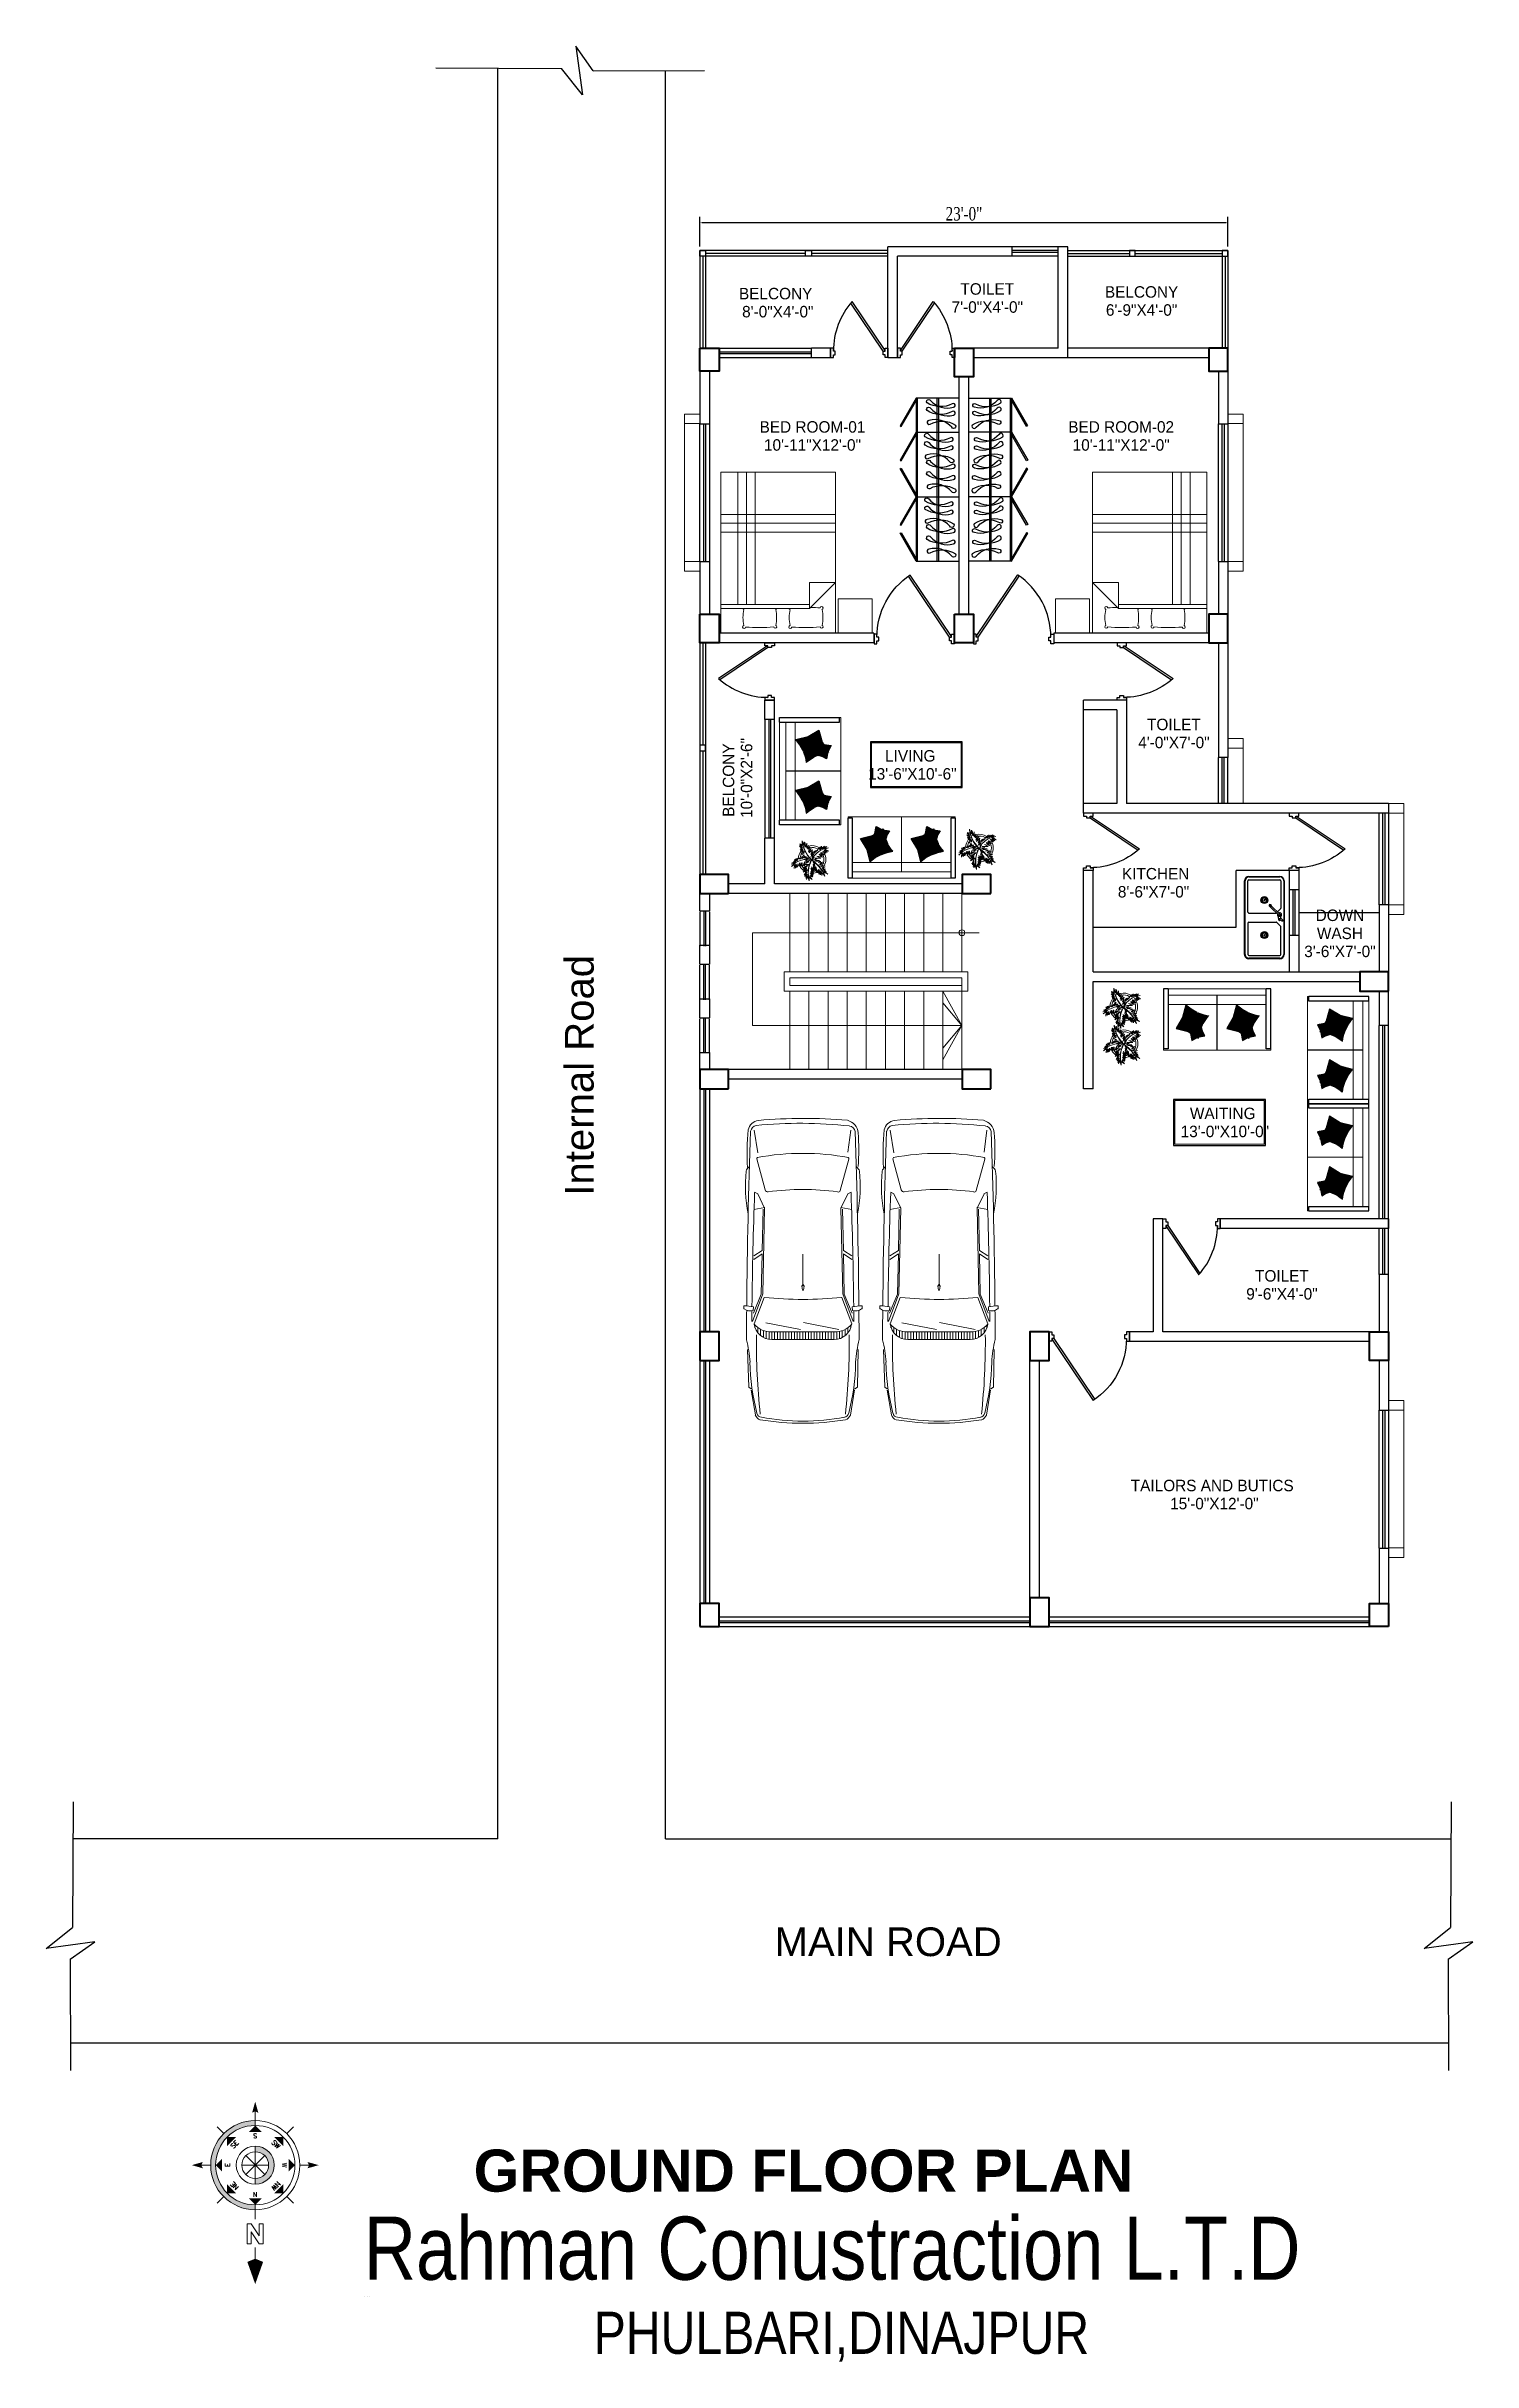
# Model space of a CAD drawing. Header units: inches. Extents: x -54558 to 35158, y -4190 to 41945.
# Drawn here: x 1177 to 1923, y -2263 to -1053 of the extents above; entities that cross this region are included whole.
import ezdxf
from ezdxf.enums import TextEntityAlignment as Align

# ---------------------------------------------------------------- set-up
doc = ezdxf.new("R2010")
doc.units = ezdxf.units.IN
doc.header["$MEASUREMENT"] = 0
doc.linetypes.add('Dash 1_16_', pattern=[3.175, 1.5875, -1.5875])
doc.layers.get('0').update_dxf_attribs({"true_color": 0xe4c8de})
for name, color, linetype in [('A-ANNO-TEXT', 7, 'Continuous'), ('DIM', 9, 'Continuous'), ('door', 34, 'Continuous'), ('FUR', 30, 'Continuous'), ('title', 7, 'Continuous')]:
    doc.layers.add(name, color=color, linetype=linetype)
for name, color, linetype, lineweight in [('A-FURN-FIXD', 44, 'Continuous', 9), ('A_WALL', 7, 'Continuous', 30), ('car', 251, 'Continuous', 13), ('colum', 241, 'Continuous', 40), ('Furniture', 42, 'Continuous', 30), ('illustr-TREE', 113, 'Continuous', 0), ('railing', 6, 'Continuous', 5), ('ROAD', 251, 'Continuous', 30), ('sanshade', 252, 'Continuous', 5), ('Stair', 44, 'Continuous', 13), ('thin', 251, 'Continuous', 20), ('Ver', 144, 'Continuous', 30), ('Wall-02', 7, 'Continuous', 30), ('windo', 140, 'Continuous', 25)]:
    doc.layers.add(name, color=color, linetype=linetype, lineweight=lineweight)
doc.layers.add('illustr-FURNITURE', color=7, linetype='Continuous', lineweight=0, true_color=0x000000)
doc.styles.add('Arial', font='arial.ttf')
doc.styles.add('LOGO', font='times.ttf', dxfattribs={"width": 0.75, "height": 7})
doc.styles.add('ROMANS', font='romans.shx', dxfattribs={"width": 0.8})
doc.styles.get("Standard").update_dxf_attribs({"font": 'ARIALN.TTF'})
doc.dimstyles.new('STANDARD$0', dxfattribs={"dimtxt": 2, "dimasz": 1, "dimexe": 3, "dimexo": 2, "dimgap": 1, "dimtad": 1, "dimtih": 1, "dimtoh": 1, "dimzin": 3, "dimdsep": 46, "dimlunit": 4, "dimtxsty": 'LOGO', "dimcen": 0.09, "dimdle": 6, "dimclrd": 256, "dimclre": 256, "dimclrt": 7, "dimadec": 0, "dimazin": 1, "dimtm": 1e-09, "dimtfac": 1, "dimtofl": 0, "dimtmove": 0, "dimatfit": 2, "dimfxl": 1, "dimtolj": 1, "dimtzin": 0, "dimlwd": -1, "dimlwe": -1, "dimarcsym": 0})

msp = doc.modelspace()

# ---------------------------------------------------------------- texts
at = {"insert": (1448.153, -1653.919), "char_height": 15, "width": 130.54467, "attachment_point": 1, "rotation": 90, "style": 'Arial'}
msp.add_mtext('\\pt255;Internal Road', dxfattribs=at)
at = {"attachment_point": 1, "style": 'Arial'}
for s, insert, char_height, width in [('MAIN ROAD', (1557.717, -2036.277), 15, 161.39351), ('{\\fArial|b1|i0|c0|p34;\\C1;GROUND FLOOR PLAN}', (1400.419, -2152.366), 22, 367.87017)]:
    msp.add_mtext(s, dxfattribs=dict(at, insert=insert, char_height=char_height, width=width))
at = {"ltscale": 0.25}
for s, insert, char_height, width, attachment_point in [('{\\C44;Rahman Conustraction L.T.D}', (1343.029, -2187.401), 33, 499.21724, 1), ('PHULBARI,DINAJPUR', (1343.029, -2228.801), 0.2, 466.06603, 1), ('{\\C3;PHULBARI,DINAJPUR}', (1592.638, -2250.158), 22, 499.21724, 5)]:
    msp.add_mtext(s, dxfattribs=dict(at, insert=insert, char_height=char_height, width=width, attachment_point=attachment_point))
at = {"layer": 'A-ANNO-TEXT', "char_height": 6, "attachment_point": 8, "line_spacing_factor": 0.942857}
for s, insert, width in [('{\\fChiller|b0|i0|c0|p82;\\C242;\\c2564301;BELCONY\\P 8\'-0"X4\'-0"}', (1558.274, -1195.058), 59.66043), ('{\\fChiller|b0|i0|c0|p82;\\C242;\\c2564301;TOILET\\P7\'-0"X4\'-0"}', (1668.9, -1192.637), 39.77403), ('{\\fChiller|b0|i0|c0|p82;\\C242;\\c2564301;BELCONY\\P6\'-9"X4\'-0"}', (1749.539, -1194.192), 59.66043), ('{\\fChiller|b0|i0|c0|p82;\\C242;\\c2564301;BED ROOM-01 10\'-11"X12\'-0"}', (1577.518, -1264.723), 59.66043), ('{\\fChiller|b0|i0|c0|p82;\\C242;\\c2564301;BED ROOM-02 10\'-11"X12\'-0"}', (1738.856, -1264.723), 59.66043), ('{\\fChiller|b0|i0|c0|p82;\\C242;\\c2564301;TOILET\\P4\'-0"X7\'-0"}', (1766.433, -1420.193), 39.77403), ('{\\fChiller|b0|i0|c0|p82;\\C242;\\c2564301;LIVING\\P 13\'-6"X10\'-6"}', (1628.615, -1436.577), 65.79391), ('{\\fChiller|b0|i0|c0|p82;\\C242;\\c2564301; KITCHEN\\P8\'-6"X7\'-0"}', (1755.778, -1498.193), 41.87943), ('{\\fChiller|b0|i0|c0|p82;\\C242;\\c2564301;DOWN WASH\\P3\'-6"X7\'-0"}', (1853.206, -1529.347), 41.87943), ('{\\fChiller|b0|i0|c0|p82;\\C242;\\c2564301;WAITING\\P 13\'-0"X10\'-0"}', (1791.96, -1623.426), 65.79391), ('{\\fChiller|b0|i0|c0|p82;\\C242;\\c2564301;TOILET\\P9\'-6"X4\'-0"}', (1822.89, -1708.317), 39.77403), ('{\\fChiller|b0|i0|c0|p82;\\C242;\\c2564301;TAILORS AND BUTICS\\P 15\'-0"X12\'-0"}', (1786.463, -1817.874), 80.39252)]:
    msp.add_mtext(s, dxfattribs=dict(at, insert=insert, width=width))
at = {"layer": 'A-ANNO-TEXT', "insert": (1546.148, -1436.775), "char_height": 6, "width": 59.66043, "attachment_point": 8, "rotation": 90, "line_spacing_factor": 0.942857}
msp.add_mtext('{\\fChiller|b0|i0|c0|p82;\\C242;\\c2564301;BELCONY\\P 10\'-0"X2\'-6"}', dxfattribs=at)

# ---------------------------------------------------------------- blocks, each defined once
blk = doc.blocks.new('tyer')
at = {"layer": 'sanshade'}
for points in [[(-25800.8, -9018.3), (-25792.8, -9018.3), (-25792.8, -9023.3), (-25800.8, -9023.3)], [(-25800.8, -9018.3), (-25792.8, -9018.3), (-25792.8, -9100.3), (-25800.8, -9100.3)], [(-25800.8, -9095.3), (-25792.8, -9095.3), (-25792.8, -9100.3), (-25800.8, -9100.3)]]:
    blk.add_lwpolyline(points, close=True, dxfattribs=at)
blk = doc.blocks.new('fjfds')
at = {"layer": 'railing'}
for p, q in [((-25748.8, -8794.3), (-25748.8, -8804.3)), ((-25748.8, -8794.3), (-25652.8, -8794.3)), ((-25652.8, -8794.3), (-25652.8, -8804.3)), ((-25748.8, -8804.3), (-25655.8, -8804.3)), ((-25745.8, -8797.3), (-25745.8, -8801.3)), ((-25745.8, -8797.3), (-25655.8, -8797.3)), ((-25745.8, -8801.3), (-25655.8, -8801.3)), ((-25655.8, -8797.3), (-25655.8, -8804.3)), ((-25655.8, -8804.3), (-25652.8, -8804.3))]:
    blk.add_line(p, q, dxfattribs=at)
at = {"layer": 'Stair'}
for p, q in [((-25745.8, -8753.3), (-25745.8, -8794.3)), ((-25735.8, -8753.3), (-25735.8, -8794.3)), ((-25725.8, -8753.3), (-25725.8, -8794.3)), ((-25715.8, -8753.3), (-25715.8, -8794.3)), ((-25705.8, -8753.3), (-25705.8, -8794.3)), ((-25695.8, -8753.3), (-25695.8, -8794.3)), ((-25685.8, -8753.3), (-25685.8, -8794.3)), ((-25675.8, -8753.3), (-25675.8, -8794.3)), ((-25665.8, -8753.3), (-25665.8, -8794.3)), ((-25655.8, -8753.3), (-25655.8, -8794.3)), ((-25765.3, -8773.8), (-25646.9, -8773.8)), ((-25765.3, -8773.8), (-25765.3, -8822.3)), ((-25745.8, -8804.3), (-25745.8, -8845.3)), ((-25735.8, -8804.3), (-25735.8, -8845.3)), ((-25725.8, -8804.3), (-25725.8, -8845.3)), ((-25715.8, -8804.3), (-25715.8, -8845.3)), ((-25705.8, -8804.3), (-25705.8, -8845.3)), ((-25695.8, -8804.3), (-25695.8, -8845.3)), ((-25685.8, -8804.3), (-25685.8, -8845.3)), ((-25675.8, -8804.3), (-25675.8, -8845.3)), ((-25665.8, -8804.3), (-25665.8, -8845.3)), ((-25655.8, -8822.3), (-25665.8, -8804.3)), ((-25655.8, -8804.3), (-25655.8, -8845.3)), ((-25655.8, -8822.3), (-25665.8, -8810.5)), ((-25765.3, -8822.3), (-25655.8, -8822.3)), ((-25655.8, -8822.3), (-25665.8, -8840.3)), ((-25655.8, -8822.3), (-25665.8, -8834.2))]:
    blk.add_line(p, q, dxfattribs=at)
blk.add_circle((-25655.8, -8773.8), 1.51, dxfattribs=at)
blk = doc.blocks.new('ee')
at = {"layer": 'sanshade'}
for points in [[(-25480.8, -8822.3), (-25472.8, -8822.3), (-25472.8, -8817.3), (-25480.8, -8817.3)], [(-25472.8, -8822.3), (-25480.8, -8822.3), (-25480.8, -8870.3), (-25472.8, -8870.3)], [(-25480.8, -8875.3), (-25472.8, -8875.3), (-25472.8, -8870.3), (-25480.8, -8870.3)]]:
    blk.add_lwpolyline(points, close=True, dxfattribs=at)
blk = doc.blocks.new('ddf')
at = {"layer": 'sanshade'}
for points in [[(-25516.8, -8672.3), (-25508.8, -8672.3), (-25508.8, -8677.3), (-25516.8, -8677.3)], [(-25516.8, -8677.3), (-25508.8, -8677.3), (-25508.8, -8706.3), (-25516.8, -8706.3)]]:
    blk.add_lwpolyline(points, close=True, dxfattribs=at)
blk = doc.blocks.new('*D503')
at = {"layer": 'A_WALL', "ltscale": 0.25}
for p, q in [((1518.7, -1158), (1518.7, -1142.4)), ((1519.7, -1145.4), (1793.7, -1145.4)), ((1794.7, -1158), (1794.7, -1142.4))]:
    blk.add_line(p, q, dxfattribs=at)
for points in [[(1519.7, -1145.2), (1519.7, -1145.6), (1518.7, -1145.4)], [(1793.7, -1145.2), (1793.7, -1145.6), (1794.7, -1145.4)]]:
    blk.add_solid(points, dxfattribs=at)
at = {"layer": 'A_WALL', "color": 7, "ltscale": 0.25, "insert": (1656.7, -1140.9), "char_height": 7, "attachment_point": 5, "style": 'LOGO'}
blk.add_mtext('\\A1;23\'-0"', dxfattribs=at)
blk = doc.blocks.new('ALFA-P')
at = {"color": 1}
for p, q in [((0.051, 0.677), (0.379, 0.733)), ((0.421, 0.765), (0.398, 0.733)), ((0.922, 0.782), (0.421, 0.765)), ((1.054, 0.795), (1.05, 0.795)), ((1.142, 0.646), (1.211, 0.646)), ((1.245, 0.684), (1.208, 0.684)), ((1.611, 0.562), (1.26, 0.693)), ((1.295, 0.716), (1.659, 0.578)), ((1.658, 0.598), (1.405, 0.702)), ((1.439, 0.705), (1.49, 0.7)), ((1.501, 0.831), (1.466, 0.832)), ((2.117, 0.698), (2.191, 0.585)), ((2.236, 0.585), (2.166, 0.698)), ((2.809, 0.552), (2.782, 0.698)), ((2.801, 0.554), (2.99, 0.646)), ((2.989, 0.646), (3.012, 0.687)), ((3.044, 0.547), (3.455, 0.659)), ((3.538, 0.646), (3.838, 0.693)), ((1.053, -0.37), (1.053, 0.459)), ((1.156, 0.459), (1.053, 0.459)), ((1.053, 0.421), (1.156, 0.421)), ((1.156, 0.384), (1.053, 0.384)), ((1.053, 0.346), (1.156, 0.346)), ((1.156, 0.309), (1.053, 0.309)), ((1.055, 0.496), (1.156, 0.496)), ((1.161, 0.534), (1.064, 0.534)), ((1.08, 0.571), (1.171, 0.571)), ((1.187, 0.609), (1.104, 0.609)), ((1.156, -0.37), (1.156, 0.459)), ((1.187, 0.076), (1.276, 0.539)), ((2.191, 0.585), (1.658, 0.598)), ((1.659, 0.578), (2.801, 0.554)), ((2.789, 0.573), (2.236, 0.585)), ((1.053, 0.271), (1.156, 0.271)), ((1.156, 0.234), (1.053, 0.234)), ((1.053, 0.196), (1.156, 0.196)), ((1.156, 0.159), (1.053, 0.159)), ((1.053, 0.121), (1.156, 0.121)), ((1.156, 0.084), (1.053, 0.084)), ((1.053, 0.046), (1.156, 0.046)), ((1.156, 0.009), (1.053, 0.009)), ((1.187, -0.435), (1.281, 0.039)), ((1.765, 0.059), (1.708, 0.052)), ((1.708, 0.037), (1.708, 0.052)), ((1.765, 0.03), (1.708, 0.037)), ((1.775, 0.052), (1.765, 0.059)), ((1.775, 0.036), (1.765, 0.03)), ((1.766, 0.03), (1.766, 0.058)), ((1.77, 0.048), (1.787, 0.048)), ((1.77, 0.04), (1.787, 0.04)), ((1.775, 0.048), (1.775, 0.052)), ((1.775, 0.036), (1.775, 0.04)), ((1.787, 0.048), (1.804, 0.044)), ((1.787, 0.04), (1.804, 0.044)), ((1.804, 0.044), (2.189, 0.044)), ((1.053, -0.029), (1.156, -0.029)), ((1.156, -0.066), (1.053, -0.066)), ((1.053, -0.104), (1.156, -0.104)), ((1.156, -0.141), (1.053, -0.141)), ((1.053, -0.179), (1.156, -0.179)), ((1.156, -0.216), (1.053, -0.216)), ((1.053, -0.254), (1.156, -0.254)), ((1.156, -0.291), (1.053, -0.291)), ((0.049, -0.586), (0.383, -0.64)), ((1.053, -0.329), (1.156, -0.329)), ((1.156, -0.366), (1.053, -0.366)), ((1.055, -0.404), (1.156, -0.404)), ((1.161, -0.441), (1.064, -0.441)), ((1.08, -0.479), (1.171, -0.479)), ((1.187, -0.516), (1.104, -0.516)), ((1.142, -0.554), (1.211, -0.554)), ((1.245, -0.591), (1.208, -0.591)), ((1.611, -0.473), (1.26, -0.604)), ((1.295, -0.624), (1.659, -0.486)), ((1.658, -0.505), (1.405, -0.61)), ((1.439, -0.616), (1.49, -0.612)), ((2.191, -0.493), (1.658, -0.505)), ((1.659, -0.486), (2.801, -0.461)), ((2.117, -0.606), (2.191, -0.493)), ((2.236, -0.493), (2.166, -0.606)), ((2.789, -0.48), (2.236, -0.493)), ((2.809, -0.459), (2.782, -0.606)), ((2.801, -0.461), (2.99, -0.554)), ((2.989, -0.553), (3.012, -0.595)), ((3.033, -0.451), (3.453, -0.566)), ((3.547, -0.554), (3.838, -0.591)), ((0.421, -0.682), (0.398, -0.645)), ((0.922, -0.688), (0.421, -0.682)), ((1.501, -0.743), (1.466, -0.743))]:
    blk.add_line(p, q, dxfattribs=at)
blk.add_lwpolyline([(1.77, 0.048, 0.135264), (1.769, 0.048, 0.106902), (1.768, 0.047, 0.081911), (1.768, 0.046, 0.07014), (1.768, 0.044, 0.07014), (1.768, 0.043, 0.081911), (1.768, 0.042, 0.106902), (1.769, 0.041, 0.135264), (1.77, 0.04, 0.135264)], format="xyb", dxfattribs=at)
at = {"color": 1, "const_width": 0.00157}
blk.add_lwpolyline([(2.189, 0.044, 1), (2.188, 0.044, 1)], format="xyb", close=True, dxfattribs=at)
at = {"color": 1}
for centre, radius, start, end in [((0.086, 0.575), 0.109, 108.9654, 157.7189), ((0.087, 0.589), 0.0687, 102.3165, 172.6202), ((1.022, -8.34), 9.004, 89.3963, 96.1219), ((0.794, -2.08), 2.83, 90.8303, 104.7581), ((0.644, 2.435), 1.69, 273.7251, 283.9002), ((1.288, 0.459), 0.235, 96.9706, 180), ((0.703, -88.577), 89.373, 89.52503, 89.7751), ((1.427, 0.479), 0.271, 128.1315, 184.3504), ((0.934, -56.277), 57.002, 89.4957, 89.6397), ((1.583, 0.741), 0.149, 145.9309, 193.8445), ((1.514, 0.784), 0.068, 134.8266, 142.9949), ((0.774, 0.825), 0.726, 350.1467, 0.5405), ((0.934, -56.277), 57.002, 87.9149, 89.4373), ((0.703, -88.577), 89.373, 87.99733, 89.48898), ((3.104, -1.099), 1.909, 84.2866, 101.4253), ((3.269, 0.711), 0.0928, 31.1037, 74.3748), ((3.518, -2.656), 3.444, 84.627, 92.961), ((3.448, 0.618), 0.0417, 52.5085, 81.0554), ((0.134, 0.045), 3.395, 349.695, 10.305), ((3.799, 0.638), 0.106, 15.9545, 75.1491), ((3.801, 0.61), 0.169, 8.8601, 76.0341), ((-2.205, 0.087), 6.134, 353.8067, 5.429), ((-2.824, 0.038), 6.818, 355.0765, 5.0418), ((3.477, 0.047), 3.537, 170.7624, 189.2376), ((3.018, 0.045), 3.049, 169.5804, 190.4804), ((6.651, 0.044), 5.064, 174.1622, 185.8378), ((1.61, 0.559), 0.00255, 10.1904, 76.0607), ((3.055, 0.509), 0.0388, 106.5918, 183.3613), ((-0.143, 0.045), 3.193, 351.679, 8.321), ((0.08, -0.492), 0.0989, 198.2367, 251.7095), ((0.093, -0.492), 0.0748, 186.407, 260.5783), ((1.022, 8.432), 9.004, 263.8781, 270.6037), ((0.794, 2.173), 2.83, 255.2872, 269.1697), ((1.288, -0.37), 0.235, 180, 263.0294), ((1.427, -0.391), 0.271, 175.6496, 231.8685), ((0.774, -0.736), 0.726, 359.4595, 9.8533), ((0.934, 56.369), 57.002, 270.5622, 272.0851), ((1.61, -0.47), 0.00255, 283.9393, 349.8096), ((3.042, -0.425), 0.0275, 161.9399, 248.0871), ((3.456, -0.54), 0.0259, 261.842, 317.0719), ((3.785, -0.501), 0.189, 275.3376, 346.1066), ((3.803, -0.56), 0.0908, 281.9071, 350.7156), ((0.644, -2.343), 1.69, 75.9638, 86.2749), ((0.703, 88.67), 89.373, 270.2249, 270.47417), ((0.934, 56.369), 57.002, 270.3603, 270.5047), ((1.583, -0.652), 0.149, 166.1555, 214.0691), ((1.514, -0.695), 0.068, 217.0051, 225.1734), ((0.703, 88.67), 89.373, 270.51092, 271.99998), ((3.104, 1.191), 1.909, 258.5747, 275.7134), ((3.269, -0.618), 0.0928, 285.6252, 328.8963), ((3.577, 2.373), 3.071, 265.8615, 274.2164)]:
    blk.add_arc(centre, radius, start, end, dxfattribs=at)
blk = doc.blocks.new('Anno_North_J_Metric')
at = {"layer": 'title', "lineweight": 18}
h = blk.add_hatch(color=256, dxfattribs=at)
h.paths.add_polyline_path([(4.17, 0), (4.68, 0, 1), (-4.68, 0), (-4.17, 0, -1)])
h.paths.add_polyline_path([(-1.41, 0), (-2, 0, 1), (2, 0), (1.41, 0, -1)])
for p, q in [((0, 4.68), (0, 5.67)), ((-3.31, 3.31), (-4.01, 4.01)), ((3.31, 3.31), (4.01, 4.01)), ((-8.67, 0), (-9.83, 0)), ((-8.27, 0.86), (-6.17, 0.86)), ((-8.27, 0.44), (-8.27, 0.86)), ((-7.01, 0.44), (-8.27, 0.44)), ((-8.27, -0.4), (-7.01, 0.44)), ((-6.17, 0.44), (-7.43, -0.4)), ((-6.17, 0.86), (-6.17, 0.44)), ((-4.68, 0), (-5.67, 0)), ((-4.68, 0), (-4.17, 0)), ((1, -1), (-1, 1)), ((1, 1), (-1, -1)), ((-1, 1), (1, -1)), ((-1, -1), (1, 1)), ((0, -1.41), (0, 1.41)), ((0, 1.41), (0, -1.41)), ((1.41, 0), (2, 0)), ((4.68, 0), (4.17, 0)), ((4.68, 0), (5.67, 0)), ((-8.27, -0.82), (-8.27, -0.4)), ((-6.17, -0.82), (-8.27, -0.82)), ((-7.43, -0.4), (-6.17, -0.4)), ((-6.17, -0.4), (-6.17, -0.82)), ((-1.41, 0), (-2, 0)), ((1.41, 0), (-1.41, 0)), ((-1.41, 0), (1.41, 0)), ((-3.31, -3.31), (-4.01, -4.01)), ((0, -4.68), (0, -5.67)), ((3.31, -3.31), (4.01, -4.01))]:
    blk.add_line(p, q, dxfattribs=at)
for radius in [4.68, 4.17, 2, 1.41]:
    blk.add_circle((0, 0), radius, dxfattribs=at)
for points in [[(-0.33, 5.5), (0, 5.67), (0, 6.67)], [(0, 6.67), (0.33, 5.5), (0, 5.67)], [(-2.95, 2.95), (-2, 2.95), (-2.95, 2)], [(0, 4.17), (0.67, 3.5), (-0.67, 3.5)], [(2.95, 2.95), (2.95, 2), (2, 2.95)], [(-9.83, 0), (-10.17, 0.83), (-12.5, 0)], [(-12.5, 0), (-10.17, -0.83), (-9.83, 0)], [(-4.17, 0), (-3.5, 0.67), (-3.5, -0.67)], [(4.17, 0), (3.5, -0.67), (3.5, 0.67)], [(5.5, 0.33), (5.67, 0), (6.67, 0)], [(-2.95, -2.95), (-2.95, -2), (-2, -2.95)], [(2.95, -2.95), (2, -2.95), (2.95, -2)], [(6.67, 0), (5.5, -0.33), (5.67, 0)], [(0, -4.17), (-0.67, -3.5), (0.67, -3.5)], [(0, -6.67), (-0.33, -5.5), (0, -5.67)], [(0.33, -5.5), (0, -5.67), (0, -6.67)]]:
    blk.add_solid(points, dxfattribs=at)
at = {"layer": 'title', "lineweight": 18, "style": 'ROMANS'}
for s, rotation, p in [('NE', 45, (-2, 2)), ('SE', 315, (2, 2)), ('N', 90, (-2.83, 0)), ('S', 90, (3.33, 0)), ('NW', 135, (-2, -2)), ('SW', 225, (2, -2)), ('W', 180, (0, -2.83))]:
    blk.add_text(s, height=0.5, rotation=rotation, dxfattribs=at).set_placement(p, align=Align.CENTER)
blk.add_text('E', height=0.5, dxfattribs=at).set_placement((0, 2.67), align=Align.CENTER)
blk = doc.blocks.new('North')
at = {"layer": 'title', "linetype": 'Dash 1_16_', "lineweight": 20, "xscale": 79.54979519464541, "yscale": 79.54979519464541, "zscale": 79.54979519464541, "rotation": 270}
blk.add_blockref('Anno_North_J_Metric', (8025510, 1107807), dxfattribs=at)
blk = doc.blocks.new('efre')
at = {"layer": 'door'}
for p, q in [((10922.9, 10339.4), (10901.4, 10307.5)), ((10923.9, 10339.1), (10902.3, 10307))]:
    blk.add_line(p, q, dxfattribs=at)
for points in [[(10885.9, 10339.4), (10884.9, 10339.4), (10884.9, 10337.9), (10883.4, 10337.9), (10883.4, 10342.9), (10884.9, 10342.9), (10884.9, 10341.3), (10885.9, 10341.3)], [(10922.9, 10339.4), (10923.9, 10339.4), (10923.9, 10337.9), (10925.4, 10337.9), (10925.4, 10342.9), (10923.9, 10342.9), (10923.9, 10341.3), (10922.9, 10341.3)]]:
    blk.add_lwpolyline(points, close=True, dxfattribs=at)
blk.add_arc((10923.9, 10339.4), 39, 180, 236.3642, dxfattribs=at)
blk = doc.blocks.new('jj')
at = {"layer": 'door'}
for p, q in [((11000.8, 10306.4), (11025.9, 10323.2)), ((11001.1, 10305.4), (11026.7, 10322.6))]:
    blk.add_line(p, q, dxfattribs=at)
for points in [[(11000.8, 10331.4), (11000.8, 10332.4), (11002.4, 10332.4), (11002.4, 10333.9), (10997.4, 10333.9), (10997.4, 10332.4), (10998.9, 10332.4), (10998.9, 10331.4)], [(11000.8, 10306.4), (11000.8, 10305.4), (11002.4, 10305.4), (11002.4, 10303.9), (10997.4, 10303.9), (10997.4, 10305.4), (10998.9, 10305.4), (10998.9, 10306.4)]]:
    blk.add_lwpolyline(points, close=True, dxfattribs=at)
blk.add_arc((11000.8, 10293.4), 39, 48.4266, 90, dxfattribs=at)
blk = doc.blocks.new('eyhfgh')
h = blk.add_hatch(color=254)
h.set_gradient(color1=(252, 230, 217), color2=(250, 214, 194), one_color=1, tint=0.87, name='CYLINDER')
h.paths.add_polyline_path([(12640.7, 1375.7, 0.127935), (12640, 1384.9), (12635.8, 1384.9, -0.057362), (12630.3, 1386.1, -0.068738), (12631.1, 1379.2), (12630.9, 1377, 0.13826)])
h = blk.add_hatch(color=7)
h.set_gradient(color1=(238, 242, 227), color2=(228, 234, 210), one_color=1, tint=0.87, name='CYLINDER')
h.paths.add_polyline_path([(12644.2, 1383, 0.127935), (12640.5, 1386.7), (12638.7, 1385.1, -0.057362), (12635.9, 1383.5, -0.068738), (12638.8, 1380.9), (12639.6, 1379.9, 0.13826)])
h = blk.add_hatch(color=63)
h.set_gradient(color1=(179, 217, 63), color2=(199, 227, 114), one_color=1, tint=0.67, name='INVCYLINDER')
h.paths.add_polyline_path([(12639.7, 1379.6), (12640.2, 1379), (12641.2, 1377), (12643.9, 1380.3), (12645.2, 1381.1, 0.044432), (12644.4, 1382.8, -0.131681)])
h = blk.add_hatch(color=252)
h.set_gradient(color1=(132, 132, 132), color2=(171, 171, 171), one_color=1, tint=0.67, name='INVCYLINDER')
h.paths.add_polyline_path([(12641.2, 1375.8, 0.034297), (12643.7, 1376.4), (12643.4, 1378.6), (12644.6, 1385.7), (12640.5, 1385, -0.121186)])
h = blk.add_hatch(color=63)
h.set_gradient(color1=(179, 217, 63), color2=(199, 227, 114), one_color=1, tint=0.67, name='INVCYLINDER')
h.paths.add_polyline_path([(12644.4, 1383.2, 0.034297), (12645.2, 1384.4), (12644.3, 1385.2), (12642.1, 1388.7), (12640.7, 1386.8, -0.121186)])
h = blk.add_hatch(color=7)
h.set_gradient(color1=(238, 242, 227), color2=(228, 234, 210), one_color=1, tint=0.87, name='CYLINDER')
h.paths.add_polyline_path([(12647.4, 1382.5), (12645.5, 1384.2, -0.034767), (12644.6, 1383, -0.044102), (12645.4, 1381.3)])
h = blk.add_hatch(color=252)
h.set_gradient(color1=(132, 132, 132), color2=(171, 171, 171), one_color=1, tint=0.67, name='INVCYLINDER')
h.paths.add_polyline_path([(12630.8, 1376.6), (12630.7, 1375.3), (12629.7, 1371.5), (12637, 1372.5), (12639.7, 1372.1, 0.044432), (12640.6, 1375.2, -0.131681)])
h = blk.add_hatch(color=254)
h.set_gradient(color1=(252, 230, 217), color2=(250, 214, 194), one_color=1, tint=0.87, name='CYLINDER')
h.paths.add_polyline_path([(12644.3, 1371.4), (12643.7, 1375.9, -0.034767), (12641.1, 1375.3, -0.044102), (12640.2, 1372)])
at = {"layer": 'FUR'}
for centre, radius, start, end in [((12638.1, 1409.4), 24.6, 251.5766, 264.7087), ((12605.8, 1379.9), 25.3, 358.5655, 14.2944), ((12630.4, 1396.3), 13.9, 293.2894, 306.4215), ((12627.9, 1371.6), 14.3, 40.2783, 56.0072), ((12636.3, 1389.7), 10.4, 288.3606, 329.2642), ((12622.7, 1379), 18.4, 338.1109, 18.9447), ((12636.2, 1389.9), 10.9, 288.9822, 328.4663), ((12622.2, 1378.9), 19.3, 339.1865, 18.3627), ((12635.4, 1377.6), 10.4, 19.8237, 60.6575), ((12635.2, 1377.4), 10.9, 20.8993, 60.0755), ((12638.2, 1394.3), 19.2, 247.2694, 286.7535), ((12638.1, 1393.9), 18.4, 246.6478, 287.5514)]:
    blk.add_arc(centre, radius, start, end, dxfattribs=at)
for points, invisible_edges in [([(12644.3, 1371.4), (12643.4, 1378.6), (12635.8, 1384.9)], 14), ([(12643.4, 1378.6), (12640.3, 1384.9), (12635.8, 1384.9)], 13), ([(12644.3, 1385.2), (12640.6, 1386.7), (12638.7, 1385.1)], 13), ([(12647.4, 1382.5), (12644.3, 1385.2), (12638.7, 1385.1)], 14), ([(12638.8, 1380.9), (12640.2, 1379), (12647.4, 1382.5)], 14), ([(12640.2, 1379), (12643.9, 1380.3), (12647.4, 1382.5)], 13), ([(12643.4, 1378.6), (12644.6, 1385.7), (12640.3, 1384.9)], 12), ([(12644.3, 1385.2), (12642.1, 1388.7), (12640.6, 1386.7)], 12), ([(12630.7, 1375.3), (12629.7, 1371.5), (12637, 1372.5)], 12), ([(12631.1, 1379.2), (12630.7, 1375.3), (12644.3, 1371.4)], 14), ([(12630.7, 1375.3), (12637, 1372.5), (12644.3, 1371.4)], 13), ([(12640.2, 1379), (12641.2, 1377), (12643.9, 1380.3)], 12)]:
    blk.add_3dface(points, dxfattribs=dict(at, invisible_edges=invisible_edges))
blk = doc.blocks.new('standard')
at = {"layer": 'A-FURN-FIXD', "lineweight": 30, "transparency": 33554687}
for p, q in [((29797.4, 5446.8), (29828.7, 5446.8)), ((29797.4, 5444.4), (29797.4, 5446.8)), ((29828.7, 5444.4), (29828.7, 5446.8)), ((29797.4, 5444.4), (29828.7, 5444.4)), ((29828.7, 5393.1), (29797.4, 5393.1)), ((29797.4, 5390.8), (29797.4, 5393.1)), ((29828.7, 5390.8), (29797.4, 5390.8)), ((29828.7, 5390.8), (29828.7, 5393.1))]:
    blk.add_line(p, q, dxfattribs=at)
at = {"layer": 'A-FURN-FIXD', "linetype": 'ByBlock', "ltscale": 200, "transparency": 33554687}
for p, q in [((29828.7, 5446.8), (29829.4, 5446.8)), ((29829.4, 5446.8), (29829.4, 5390.8)), ((29797.4, 5393.1), (29797.4, 5444.4)), ((29800.6, 5393.1), (29800.6, 5444.4)), ((29805.6, 5393.1), (29805.6, 5444.4)), ((29829.4, 5418.9), (29800.6, 5418.9)), ((29829.4, 5418.8), (29800.6, 5418.8)), ((29829.4, 5390.8), (29828.7, 5390.8))]:
    blk.add_line(p, q, dxfattribs=at)
at = {"layer": 'Furniture', "transparency": 33554687, "xscale": -0.8940402066046178, "yscale": 0.8940402066046178, "zscale": 0.8940402066046178, "rotation": 202.1116633612902}
for p in [(18883.4, 2321), (18883.4, 2294.5)]:
    blk.add_blockref('eyhfgh', p, dxfattribs=at)
blk = doc.blocks.new('gfsv')
at = {"layer": 'illustr-TREE', "color": 114, "true_color": 0x139b48}
for p, q in [((-19140.11, -7522.01), (-19139.05, -7522.51)), ((-19138.83, -7523.25), (-19140.11, -7522.01)), ((-19140.03, -7521.46), (-19139.13, -7521.95)), ((-19139.05, -7522.51), (-19140.03, -7521.46)), ((-19139.94, -7521.15), (-19139.07, -7521.44)), ((-19139.13, -7521.95), (-19139.94, -7521.15)), ((-19139.85, -7522.94), (-19138.83, -7523.25)), ((-19138.26, -7524.11), (-19139.85, -7522.94)), ((-19139.84, -7526.29), (-19139.1, -7526.57)), ((-19139.52, -7526.77), (-19139.84, -7526.29)), ((-19139.78, -7523.45), (-19138.26, -7524.11)), ((-19138.34, -7524.64), (-19139.78, -7523.45)), ((-19139.67, -7524.94), (-19138.34, -7524.64)), ((-19138.22, -7525.34), (-19139.67, -7524.94)), ((-19139.4, -7525.99), (-19138.7, -7526.48)), ((-19139.1, -7526.57), (-19139.4, -7525.99)), ((-19138.47, -7521.62), (-19139.14, -7519.95)), ((-19139.07, -7521.44), (-19139.14, -7519.95)), ((-19139, -7525.86), (-19138.15, -7526.37)), ((-19138.7, -7526.48), (-19139, -7525.86)), ((-19138.85, -7525.6), (-19138.22, -7525.34)), ((-19137.48, -7525.94), (-19138.85, -7525.6)), ((-19138.74, -7526.04), (-19137.48, -7525.94)), ((-19136.98, -7526.37), (-19138.74, -7526.04)), ((-19138.52, -7526.94), (-19136.98, -7526.37)), ((-19138.44, -7520.36), (-19138.47, -7521.62)), ((-19138.45, -7526.25), (-19136.18, -7526.56)), ((-19138.11, -7522.31), (-19138.44, -7520.36)), ((-19138.11, -7520.52), (-19138.11, -7522.31)), ((-19137.74, -7522.39), (-19138.11, -7520.52)), ((-19137.39, -7520.88), (-19137.74, -7522.39)), ((-19137.42, -7522.78), (-19137.39, -7520.88)), ((-19136.72, -7521.8), (-19137.42, -7522.78)), ((-19137.02, -7523.12), (-19136.72, -7521.8)), ((-19136.22, -7522.25), (-19137.02, -7523.12)), ((-19136.81, -7524.08), (-19136.22, -7522.25)), ((-19135.72, -7522.81), (-19136.81, -7524.08)), ((-19136.53, -7524.51), (-19135.72, -7522.81)), ((-19135.25, -7523.31), (-19136.53, -7524.51)), ((-19135.94, -7525.04), (-19135.25, -7523.31)), ((-19135.22, -7524.06), (-19135.94, -7525.04)), ((-19135.87, -7526.04), (-19135.22, -7524.06)), ((-19135.21, -7524.53), (-19135.87, -7526.04)), ((-19135.48, -7525.74), (-19135.21, -7524.53)), ((-19134.92, -7525.12), (-19135.48, -7525.74)), ((-19135.42, -7527.05), (-19134.63, -7525.91)), ((-19135.35, -7526.32), (-19134.92, -7525.12)), ((-19134.63, -7525.91), (-19135.35, -7526.32)), ((-19134.73, -7523.95), (-19134.78, -7524.94)), ((-19134.38, -7524.55), (-19134.73, -7523.95)), ((-19134.39, -7523.69), (-19134.38, -7524.55)), ((-19134.08, -7524.26), (-19134.39, -7523.69)), ((-19133.9, -7523.5), (-19134.08, -7524.26)), ((-19133.67, -7524.03), (-19133.9, -7523.5)), ((-19133.35, -7522.94), (-19133.67, -7524.03)), ((-19133.62, -7525.69), (-19132.24, -7526.41)), ((-19131.57, -7526.07), (-19133.62, -7525.69)), ((-19133.01, -7522.73), (-19133.39, -7523.77)), ((-19133.39, -7523.77), (-19133.35, -7522.94)), ((-19132.59, -7523.23), (-19133.01, -7522.73)), ((-19132.77, -7524.92), (-19131.79, -7525.64)), ((-19131.26, -7525.42), (-19132.77, -7524.92)), ((-19131.79, -7525.64), (-19132.77, -7525.14)), ((-19132.77, -7525.14), (-19131.57, -7526.07)), ((-19132.74, -7522.49), (-19132.59, -7523.23)), ((-19132.3, -7523.23), (-19132.74, -7522.49)), ((-19132.42, -7522.27), (-19132.28, -7522.87)), ((-19132.11, -7522.84), (-19132.42, -7522.27)), ((-19132.32, -7524.59), (-19131.26, -7525.42)), ((-19130.99, -7525.26), (-19132.32, -7524.59)), ((-19132.28, -7522.87), (-19132.3, -7523.23)), ((-19132.2, -7524.29), (-19130.99, -7525.26)), ((-19130.38, -7524.59), (-19132.2, -7524.29)), ((-19131.97, -7522.01), (-19132.11, -7522.84)), ((-19131.9, -7523), (-19131.97, -7522.01)), ((-19131.47, -7522.35), (-19131.9, -7523)), ((-19131.08, -7522.14), (-19131.69, -7522.97)), ((-19131.69, -7522.97), (-19131.47, -7522.35)), ((-19131.42, -7523.84), (-19130.38, -7524.59)), ((-19130.13, -7524.42), (-19131.42, -7523.84)), ((-19130.61, -7522), (-19131.23, -7522.84)), ((-19131.23, -7522.84), (-19131.08, -7522.14)), ((-19130.96, -7523.48), (-19130.13, -7524.42)), ((-19129.7, -7524.25), (-19130.96, -7523.48)), ((-19130.81, -7522.81), (-19130.61, -7522)), ((-19130, -7522.11), (-19130.81, -7522.81)), ((-19130.69, -7523.27), (-19129.7, -7524.25)), ((-19129.26, -7523.88), (-19130.69, -7523.27)), ((-19130.68, -7522.91), (-19130, -7522.11)), ((-19129.37, -7522.63), (-19130.63, -7523.08)), ((-19130.63, -7523.08), (-19129.26, -7523.88)), ((-19143.17, -7528.74), (-19142.14, -7528.45)), ((-19142.12, -7528.62), (-19143.17, -7528.74)), ((-19143.1, -7529.55), (-19142.01, -7528.76)), ((-19142.92, -7528.17), (-19141.87, -7528.13)), ((-19142.14, -7528.45), (-19142.92, -7528.17)), ((-19142.54, -7527.86), (-19141.51, -7527.82)), ((-19141.87, -7528.13), (-19142.54, -7527.86)), ((-19142.15, -7527.05), (-19141.38, -7527.4)), ((-19141.37, -7527.67), (-19142.15, -7527.05)), ((-19142.14, -7527.65), (-19141.37, -7527.67)), ((-19141.51, -7527.82), (-19142.14, -7527.65)), ((-19142.01, -7528.76), (-19142.12, -7530.35)), ((-19142.12, -7530.35), (-19141.83, -7528.81)), ((-19141.83, -7528.81), (-19141.56, -7530.18)), ((-19141.68, -7526.82), (-19141.26, -7527.27)), ((-19141.38, -7527.4), (-19141.68, -7526.82)), ((-19141.56, -7530.18), (-19141.5, -7528.72)), ((-19141.42, -7526.6), (-19141.5, -7527.08)), ((-19141.5, -7528.72), (-19141.19, -7529.92)), ((-19141.4, -7527.05), (-19141.42, -7526.6)), ((-19141.32, -7526.68), (-19140.79, -7527.22)), ((-19140.95, -7527.46), (-19141.32, -7526.68)), ((-19141.26, -7527.27), (-19140.95, -7527.46)), ((-19141.19, -7529.92), (-19140.94, -7528.53)), ((-19140.97, -7526.59), (-19139.89, -7526.86)), ((-19140.79, -7527.22), (-19140.97, -7526.59)), ((-19140.94, -7528.53), (-19140.91, -7529.82)), ((-19140.91, -7529.82), (-19140.13, -7528.14)), ((-19140.61, -7526.42), (-19139.52, -7526.77)), ((-19139.89, -7526.86), (-19140.61, -7526.42)), ((-19140.13, -7528.14), (-19140.01, -7529.68)), ((-19140.01, -7529.68), (-19139.82, -7528.21)), ((-19139.82, -7528.21), (-19139.73, -7529.55)), ((-19139.73, -7529.55), (-19139.29, -7528.02)), ((-19139.29, -7528.02), (-19139.24, -7529.24)), ((-19139.24, -7529.24), (-19139.11, -7528.14)), ((-19139.11, -7528.14), (-19139.01, -7529.66)), ((-19139.01, -7529.66), (-19138.18, -7527.74)), ((-19137.55, -7530.06), (-19138.86, -7531.01)), ((-19138.86, -7531.01), (-19137.38, -7530.21)), ((-19137.38, -7530.21), (-19138.8, -7531.73)), ((-19138.8, -7531.73), (-19137.13, -7530.69)), ((-19137.33, -7529.38), (-19138.64, -7530.44)), ((-19138.64, -7530.44), (-19137.55, -7530.06)), ((-19136.7, -7528.78), (-19138.55, -7529.89)), ((-19138.55, -7529.89), (-19137.33, -7529.38)), ((-19136.89, -7526.61), (-19138.52, -7526.94)), ((-19136.67, -7527.87), (-19138.39, -7528.79)), ((-19138.39, -7528.79), (-19136.7, -7528.78)), ((-19138.18, -7527.74), (-19138.35, -7529.29)), ((-19138.35, -7529.29), (-19138, -7528.79)), ((-19137.13, -7530.69), (-19138.34, -7532.81)), ((-19138.34, -7532.81), (-19137.37, -7531.69)), ((-19137.37, -7531.69), (-19138.08, -7533.27)), ((-19138.08, -7533.27), (-19137.33, -7532.45)), ((-19137.95, -7527.54), (-19136.89, -7526.61)), ((-19135.75, -7527.18), (-19137.95, -7527.54)), ((-19136.25, -7527.26), (-19137.82, -7528.05)), ((-19137.82, -7528.05), (-19136.67, -7527.87)), ((-19137.33, -7532.45), (-19137.78, -7533.85)), ((-19137.78, -7533.85), (-19137.22, -7533.01)), ((-19137.22, -7533.01), (-19137.57, -7534.36)), ((-19137.57, -7534.36), (-19136.99, -7533.47)), ((-19136.99, -7533.47), (-19136.55, -7534.9)), ((-19136.55, -7533.5), (-19136.55, -7534.9)), ((-19135.35, -7534.35), (-19136.55, -7533.5)), ((-19135.21, -7533.44), (-19136.35, -7533.11)), ((-19136.35, -7533.11), (-19135.35, -7534.35)), ((-19136.1, -7531.92), (-19135.17, -7533.17)), ((-19135.06, -7532.85), (-19136.1, -7531.92)), ((-19136.09, -7532.73), (-19135.21, -7533.44)), ((-19135.17, -7533.17), (-19136.09, -7532.73)), ((-19135.92, -7530.35), (-19135.02, -7532.47)), ((-19134.87, -7531.97), (-19135.92, -7530.35)), ((-19135.87, -7531.24), (-19135.06, -7532.85)), ((-19135.02, -7532.47), (-19135.87, -7531.24)), ((-19135.65, -7526.97), (-19135.49, -7526.95)), ((-19135.63, -7529.72), (-19134.87, -7531.97)), ((-19134.81, -7531.37), (-19135.63, -7529.72)), ((-19135.42, -7527.05), (-19134.3, -7528.75)), ((-19135.36, -7526.97), (-19133.49, -7526.75)), ((-19135.1, -7529.99), (-19134.81, -7531.37)), ((-19134.44, -7530.93), (-19135.1, -7529.99)), ((-19135.08, -7527.83), (-19134.38, -7529.27)), ((-19134.3, -7528.75), (-19135.08, -7527.83)), ((-19135, -7529.32), (-19134.44, -7530.93)), ((-19134.64, -7530.19), (-19135, -7529.32)), ((-19134.99, -7528.75), (-19134.64, -7530.19)), ((-19134.38, -7529.27), (-19134.99, -7528.75)), ((-19134.65, -7529.86), (-19134.14, -7531.17)), ((-19134.38, -7530.93), (-19134.65, -7529.86)), ((-19134.64, -7530.37), (-19134.38, -7530.93)), ((-19133.49, -7526.75), (-19134.51, -7527.22)), ((-19134.51, -7527.22), (-19132.62, -7527.32)), ((-19132.24, -7526.41), (-19134.41, -7526.43)), ((-19134.36, -7529.34), (-19133.75, -7531.64)), ((-19134.14, -7531.17), (-19134.36, -7529.34)), ((-19132.62, -7527.32), (-19134.15, -7527.56)), ((-19134.15, -7527.56), (-19132.24, -7527.75)), ((-19133.98, -7529.69), (-19133.36, -7531.97)), ((-19133.75, -7531.64), (-19133.98, -7529.69)), ((-19133.36, -7531.97), (-19133.11, -7530.66)), ((-19132.24, -7527.75), (-19133.13, -7528.12)), ((-19133.13, -7528.12), (-19131.6, -7528.01)), ((-19133.11, -7530.66), (-19132.97, -7532.41)), ((-19132.97, -7532.41), (-19132.74, -7530.74)), ((-19132.74, -7530.74), (-19132.61, -7532.59)), ((-19130.98, -7528.41), (-19132.63, -7528.79)), ((-19132.63, -7528.79), (-19130.51, -7529.44)), ((-19132.61, -7532.59), (-19132.37, -7531)), ((-19132.58, -7529.32), (-19130.52, -7530.22)), ((-19130.51, -7529.44), (-19132.58, -7529.32)), ((-19131.6, -7528.01), (-19132.56, -7528.57)), ((-19132.56, -7528.57), (-19130.98, -7528.41)), ((-19132.37, -7531), (-19132.33, -7532.7)), ((-19132.33, -7532.7), (-19132.02, -7531.16)), ((-19132.02, -7531.16), (-19131.85, -7532.88)), ((-19131.85, -7532.88), (-19131.54, -7531.86)), ((-19131.82, -7530.03), (-19130.38, -7530.89)), ((-19130.52, -7530.22), (-19131.82, -7530.03)), ((-19131.54, -7531.86), (-19130.74, -7533.16)), ((-19131.43, -7530.69), (-19130.21, -7531.51)), ((-19130.38, -7530.89), (-19131.43, -7530.69)), ((-19131.22, -7531.22), (-19129.61, -7532.36)), ((-19130.21, -7531.51), (-19131.22, -7531.22)), ((-19131.17, -7531.72), (-19130.74, -7533.16)), ((-19129.61, -7532.36), (-19131.17, -7531.72))]:
    blk.add_line(p, q, dxfattribs=at)
for centre, radius, start, end in [((-19128.04, -7519), 11.14, 184.86411, 225.48486), ((-19127.45, -7518.53), 11.77, 186.92699, 225.81227), ((-19128.31, -7530.61), 8.05, 97.54007, 152.96979), ((-19137.08, -7534.91), 8.05, 81.17752, 138.32655), ((-19125.78, -7532.06), 11.14, 156.55764, 194.78501), ((-19125.07, -7532.31), 11.77, 154.41514, 192.72213), ((-19141.76, -7537.3), 11.77, 20.59748, 59.30992), ((-19141.31, -7536.7), 11.14, 18.5346, 56.76197)]:
    blk.add_arc(centre, radius, start, end, dxfattribs=at)
blk = doc.blocks.new('sss')
at = {"layer": 'thin', "color": 36}
for radius, start, end in [(5.64, 140.80804, 176.92547), (5.64, 199.04605, 207.9874), (4.89, 178.43513, 178.70026), (4.89, 153.91513, 175.96503), (4.89, 205.24489, 228.33421), (4.89, 140.89868, 152.54563), (5.64, 136.47916, 139.5509), (5.64, 132.21568, 133.18044), (4.89, 135.37294, 136.87174), (5.64, 115.65767, 116.0773), (5.64, 105.37674, 111.94155), (4.89, 103.90072, 108.88829), (5.64, 57.47565, 104.28992), (4.89, 61.85308, 100.81919), (4.89, 58.64841, 61.57905), (5.64, 51.61666, 56.49125), (4.89, 28.86476, 35.57049), (4.89, 331.08394, 340.01454), (4.89, 20.51182, 25.59655), (5.64, 35.99863, 36.59883), (4.89, 340.5694, 20.19445), (5.64, 332.66717, 28.4122), (5.64, 209.18499, 230.58468), (5.64, 230.79247, 236.33448), (4.89, 229.52513, 232.88571), (5.64, 238.46677, 245.04369), (4.89, 234.46705, 237.78697), (4.89, 242.94543, 245.76889), (5.64, 248.07859, 248.27174), (5.64, 264.5369, 265.25644), (4.89, 266.14458, 266.58262), (4.89, 270.25366, 273.22005), (5.64, 270.5271, 272.35339), (5.64, 273.43077, 293.40087), (4.89, 275.4094, 290.93725), (4.89, 291.92748, 294.66088), (5.64, 295.22187, 298.30188), (4.89, 301.92182, 302.25499), (5.64, 301.03839, 302.67614), (5.64, 307.05608, 307.19855), (4.89, 323.34956, 327.19419), (5.64, 320.64256, 322.49159), (5.64, 325.12635, 331.43882)]:
    blk.add_arc((-19798.75, -6970.7), radius, start, end, dxfattribs=at)
at = {"layer": 'thin', "xscale": 1.094516021037634, "yscale": 1.094516021037634, "zscale": 1.094516021037634}
blk.add_blockref('gfsv', (1145.34, 1267.67), dxfattribs=at)
blk = doc.blocks.new('www')
at = {"layer": 'illustr-FURNITURE', "color": 1}
for p, q in [((10807, 10296.7), (10747.2, 10296.7)), ((10747.2, 10296.7), (10747.2, 10212.5)), ((10756, 10296.7), (10756, 10227.5)), ((10760.6, 10296.7), (10760.6, 10227.5)), ((10765.1, 10296.7), (10765.1, 10227.5)), ((10807, 10212.5), (10807, 10296.7)), ((10807, 10274.5), (10747.2, 10274.5)), ((10807, 10269.9), (10747.2, 10269.9)), ((10807, 10265.3), (10747.2, 10265.3)), ((10793.4, 10239), (10807, 10239)), ((10807, 10239), (10793.4, 10225.4)), ((10793.4, 10225.4), (10793.4, 10239)), ((10793.4, 10227.5), (10747.2, 10227.5)), ((10747.2, 10225.4), (10793.4, 10225.4)), ((10808.5, 10230.4), (10808.5, 10212.5)), ((10808.5, 10230.4), (10826.3, 10230.4)), ((10826.3, 10212.5), (10826.3, 10230.4)), ((10747.2, 10212.5), (10807, 10212.5)), ((10808.4, 10212.5), (10808.5, 10212.5)), ((10826.3, 10212.5), (10808.5, 10212.5))]:
    blk.add_line(p, q, dxfattribs=at)
for centre, radius, start, end in [((10759.3, 10225.7), 0.776, 205.8663, 258.2519), ((10781.4, 10220.7), 22.7, 169.2326, 190.7674), ((10775.6, 10225.6), 0.776, 283.7421, 339.1614), ((10757.1, 10220.7), 19.2, 347.4169, 12.5831), ((10783.4, 10225.7), 0.776, 205.8663, 258.2519), ((10805.6, 10220.7), 22.7, 169.2326, 190.7674), ((10791.3, 10137.2), 88.8, 84.9917, 88.2383), ((10799.8, 10225.6), 0.776, 283.7421, 174.7412), ((10781.3, 10220.7), 19.2, 347.4169, 12.5831), ((10759.3, 10215.7), 0.776, 101.7481, 355.1787), ((10767.1, 10304.2), 88.8, 265.4292, 275.0083), ((10775.6, 10215.8), 0.776, 185.2588, 76.2579), ((10783.4, 10215.7), 0.776, 101.7481, 355.1787), ((10791.3, 10304.2), 88.8, 265.4292, 275.0083), ((10799.8, 10215.8), 0.776, 185.2588, 76.2579)]:
    blk.add_arc(centre, radius, start, end, dxfattribs=at)
blk = doc.blocks.new('IHK')
at = {"color": 0}
for p, q in [((9728.1, 10694.3), (9728.1, 10676.4)), ((9728.9, 10694.3), (9728.9, 10676.4)), ((9728.1, 10676.4), (9728.1, 10642.7)), ((9728.9, 10676.4), (9728.9, 10642.7)), ((9728.1, 10642.7), (9728.1, 10609.1)), ((9728.9, 10642.7), (9728.9, 10609.1))]:
    blk.add_line(p, q, dxfattribs=at)
for points in [[(9736.1, 10691.3, -0.267392), (9722.9, 10691.8, -1.049005), (9724.8, 10693, 0.295269), (9736.7, 10689.5, 1.314488), (9736.1, 10691.3)], [(9736.1, 10687.2, -0.267392), (9722.9, 10687.7, -1.049005), (9724.8, 10689, 0.295269), (9736.7, 10685.4, 1.314488), (9736.1, 10687.2)], [(9735.1, 10673.5, -0.267392), (9721.9, 10674, -1.049005), (9723.8, 10675.3, 0.295269), (9735.7, 10671.7, 1.314488), (9735.1, 10673.5)], [(9735.1, 10669.2, -0.267392), (9721.9, 10669.7, -1.049005), (9723.8, 10671, 0.295269), (9735.7, 10667.4, 1.314488), (9735.1, 10669.2)], [(9724.5, 10680.7, -0.267392), (9737.8, 10680.2, -1.049005), (9735.8, 10679, 0.295269), (9723.9, 10682.6, 1.314488), (9724.5, 10680.7)], [(9723.5, 10662.7, -0.267392), (9736.8, 10662.2, -1.049005), (9734.8, 10661, 0.295269), (9722.9, 10664.6, 1.314488), (9723.5, 10662.7)], [(9736.1, 10659.5, -0.267392), (9722.9, 10660, -1.049005), (9724.8, 10661.2, 0.295269), (9736.7, 10657.7, 1.314488), (9736.1, 10659.5)], [(9736.1, 10653.6, -0.267392), (9722.9, 10654.1, -1.049005), (9724.8, 10655.3, 0.295269), (9736.7, 10651.7, 1.314488), (9736.1, 10653.6)], [(9724.5, 10647.1, -0.267392), (9737.8, 10646.6, -1.049005), (9735.8, 10645.3, 0.295269), (9723.9, 10648.9, 1.314488), (9724.5, 10647.1)], [(9735.1, 10639.9, -0.267392), (9721.9, 10640.4, -1.049005), (9723.8, 10641.6, 0.295269), (9735.7, 10638.1, 1.314488), (9735.1, 10639.9)], [(9735.1, 10635.6, -0.267392), (9721.9, 10636.1, -1.049005), (9723.8, 10637.3, 0.295269), (9735.7, 10633.7, 1.314488), (9735.1, 10635.6)], [(9723.5, 10629.1, -0.267392), (9736.8, 10628.6, -1.049005), (9734.8, 10627.3, 0.295269), (9722.9, 10630.9, 1.314488), (9723.5, 10629.1)], [(9736.1, 10625.9, -0.267392), (9722.9, 10626.3, -1.049005), (9724.8, 10627.6, 0.295269), (9736.7, 10624, 1.314488), (9736.1, 10625.9)], [(9736.1, 10619.9, -0.267392), (9722.9, 10620.4, -1.049005), (9724.8, 10621.7, 0.295269), (9736.7, 10618.1, 1.314488), (9736.1, 10619.9)], [(9724.5, 10613.4, -0.267392), (9737.8, 10612.9, -1.049005), (9735.8, 10611.7, 0.295269), (9723.9, 10615.3, 1.314488), (9724.5, 10613.4)]]:
    blk.add_lwpolyline(points, format="xyb", dxfattribs=at)
at = {"layer": 'A-FURN-FIXD', "lineweight": 30}
for p, q in [((9717.3, 10694.3), (9717.3, 10609.1)), ((9717.9, 10609.1), (9717.9, 10694.3))]:
    blk.add_line(p, q, dxfattribs=at)
for points in [[(9717.3, 10694.3), (9708.9, 10679.7), (9709.4, 10679.4), (9717.9, 10694)], [(9739.7, 10609.1), (9739.7, 10694.3), (9717.3, 10694.3), (9717.3, 10609.1)], [(9717.3, 10676.4), (9708.8, 10661.8), (9709.4, 10661.5), (9717.8, 10676.1)], [(9717.3, 10642.7), (9708.8, 10657.3), (9709.4, 10657.6), (9717.8, 10643)], [(9717.3, 10642.7), (9708.8, 10628.2), (9709.4, 10627.9), (9717.8, 10642.4)], [(9717.3, 10609.1), (9708.8, 10623.6), (9709.4, 10623.9), (9717.8, 10609.4)]]:
    blk.add_lwpolyline(points, close=True, dxfattribs=at)
at = {"layer": 'DIM'}
for p, q in [((9717.3, 10676.4), (9739.7, 10676.4)), ((9717.3, 10642.7), (9739.7, 10642.7)), ((9717.3, 10609.1), (9739.7, 10609.1))]:
    blk.add_line(p, q, dxfattribs=at)
blk = doc.blocks.new('A$C41DC471C')
at = {"ltscale": 1000}
for p, q in [((0, 45, -686), (0, 365, -686)), ((6, 45, -686), (6, 365, -686)), ((35, 45, -686), (35, 365, -686)), ((45, 410, -686), (805, 410, -686)), ((45, 404, -686), (805, 404, -686)), ((45, 375, -686), (328, 375, -686)), ((302, 278, -686), (292, 268, -686)), ((393, 366, -686), (303, 276, -686)), ((315, 265, -686), (305, 255, -686)), ((403, 356, -686), (313, 266, -686)), ((335, 372, -686), (367, 340, -686)), ((378, 45, -686), (378, 325, -686)), ((414, 373, -686), (414, 348, -686)), ((430, 373, -686), (451, 396, -686)), ((430, 367, -686), (430, 373, -686)), ((461, 388, -686), (450, 364, -686)), ((451, 396, -686), (461, 390, -686)), ((461, 388, -686), (461, 390, -686)), ((472, 45, -686), (472, 325, -686)), ((515, 372, -686), (475, 332, -686)), ((805, 375, -686), (522, 375, -686)), ((815, 45, -686), (815, 365, -686)), ((844, 365, -686), (844, 45, -686)), ((850, 365, -686), (850, 45, -686)), ((368, 35, -686), (45, 35, -686)), ((805, 6, -686), (45, 6, -686)), ((482, 35, -686), (805, 35, -686)), ((805, 0, -686), (45, 0, -686))]:
    blk.add_line(p, q, dxfattribs=at)
for centre, radius in [((244, 205, -686), 35.6), ((606, 205, -686), 35.6), ((244, 205, -686), 29.6), ((244, 205, -686), 5.56), ((606, 205, -686), 29.6), ((606, 205, -686), 5.56)]:
    blk.add_circle(centre, radius, dxfattribs=at)
for centre, radius, start, end in [((45, 365, -686), 45, 90, 180), ((45, 365, -686), 39, 90, 180), ((45, 365, -686), 10, 90, 180), ((299, 262, -686), 9, 135, 315), ((310, 273, -686), 9.18, 146.5049, 303.4951), ((307, 270, -686), 9.18, 94.6541, 123.4951), ((307, 270, -686), 9.18, 326.5049, 355.3459), ((328, 365, -686), 10, 45, 90), ((398, 361, -686), 22, 35.2594, 206.447), ((368, 325, -686), 10, 0, 32.1365), ((398, 361, -686), 22, 243.553, 324.7406), ((398, 361, -686), 7, 315, 135), ((417, 272, -686), 102, 82.6351, 91.2658), ((417, 450, -686), 102, 268.7342, 290.3736), ((426, 265, -686), 102, 76.3665, 87.7768), ((417, 272, -686), 102, 69.5083, 70.0003), ((431, 361, -686), 21.8, 342.2899, 15.9255), ((417, 272, -686), 98.7, 66.466, 68.4241), ((417, 450, -686), 98.7, 291.5267, 293.5112), ((431, 361, -686), 24.8, 355.8388, 2.79), ((482, 325, -686), 10, 135, 180), ((522, 365, -686), 10, 90, 135), ((805, 365, -686), 45, 0, 90), ((805, 365, -686), 39, 0, 90), ((805, 365, -686), 10, 0, 90), ((45, 45, -686), 45, 180, 270), ((45, 45, -686), 39, 180, 270), ((45, 45, -686), 10, 180, 270), ((368, 45, -686), 10, 270, 0), ((482, 45, -686), 10, 180, 270), ((805, 45, -686), 45, 270, 0), ((805, 45, -686), 39, 270, 0), ((805, 45, -686), 10, 270, 0)]:
    blk.add_arc(centre, radius, start, end, dxfattribs=at)
for centre, major_axis in [((224, 209, -686), (-3.99, 0.69)), ((231, 222, -686), (-2.61, 3.09)), ((244, 227, -686), (-0.02, 4.05))]:
    blk.add_ellipse(centre, major_axis=major_axis, ratio=0.197044, dxfattribs=at)
for centre, major_axis, start_param, end_param in [((226, 195, -686), (3.5, 2.04), 3.141593, 9.424778), ((237, 185, -686), (1.37, 3.81), 3.141593, 9.424778), ((252, 185, -686), (-1.4, 3.8), 1.570796326794795, 7.853981633974382), ((258, 222, -686), (2.59, 3.11), -1.570796, 4.712389), ((263, 195, -686), (-3.51, 2.01), 1.570796326794786, 7.853981633974373), ((265, 209, -686), (3.98, 0.72), 4.712389, 10.995574)]:
    blk.add_ellipse(centre, major_axis=major_axis, ratio=0.197044, start_param=start_param, end_param=end_param, dxfattribs=at)
at = {"ltscale": 1000, "extrusion": (0, 0, -1)}
for centre, major_axis, start_param, end_param in [((585, 209, -686), (-3.98, 0.72), 4.712389, 10.995574), ((587, 195, -686), (3.51, 2.01), 1.570796326794786, 7.853981633974373), ((592, 222, -686), (-2.59, 3.11), -1.570796, 4.712389), ((598, 185, -686), (1.4, 3.8), 1.570796326794795, 7.853981633974382), ((613, 185, -686), (-1.37, 3.81), 3.141593, 9.424778), ((624, 195, -686), (-3.5, 2.04), 3.141593, 9.424778)]:
    blk.add_ellipse(centre, major_axis=major_axis, ratio=0.197044, start_param=start_param, end_param=end_param, dxfattribs=at)
for centre, major_axis in [((606, 227, -686), (0.02, 4.05)), ((619, 222, -686), (2.61, 3.09)), ((626, 209, -686), (3.99, 0.69))]:
    blk.add_ellipse(centre, major_axis=major_axis, ratio=0.197044, dxfattribs=at)

# ---------------------------------------------------------------- dimensions: what is measured, and where the dimension line sits
at = {"layer": 'A_WALL', "ltscale": 0.25}
dim = msp.add_linear_dim(base=(1794.671, -1145.412), p1=(1518.671, -1160.022), p2=(1794.671, -1160.022), dimstyle='STANDARD$0', dxfattribs=at)
dim.commit()
dim.dimension.update_dxf_attribs({"geometry": '*D503', "text_midpoint": (1656.671, -1140.852)})

# ---------------------------------------------------------------- linework, layer by layer
at = {"layer": 'A-FURN-FIXD', "lineweight": 30}
for points in [[(1655.782, -1440.702), (1655.782, -1416.702), (1607.782, -1416.702), (1607.782, -1440.702)], [(1814.241, -1627.646), (1814.241, -1603.646), (1766.241, -1603.646), (1766.241, -1627.646)]]:
    msp.add_lwpolyline(points, close=True, dxfattribs=at)
at = {"layer": 'A-FURN-FIXD', "color": 4}
for points in [[(1655.182, -1440.102), (1655.182, -1417.302), (1608.382, -1417.302), (1608.382, -1440.102)], [(1813.641, -1627.046), (1813.641, -1604.246), (1766.841, -1604.246), (1766.841, -1627.046)]]:
    msp.add_lwpolyline(points, close=True, dxfattribs=at)
at = {"layer": 'A_WALL', "color": 150, "ltscale": 0.25}
msp.add_line((1873.671, -1506.069), (1831.671, -1506.069), dxfattribs=at)
at = {"layer": 'colum'}
for points in [[(1518.671, -1211.022), (1528.671, -1211.022), (1528.671, -1223.022), (1518.671, -1223.022)], [(1651.671, -1211.022), (1661.671, -1211.022), (1661.671, -1226.022), (1651.671, -1226.022)], [(1794.671, -1211.022), (1784.671, -1211.022), (1784.671, -1223.022), (1794.671, -1223.022)], [(1518.671, -1350.022), (1528.671, -1350.022), (1528.671, -1365.022), (1518.671, -1365.022)], [(1651.671, -1350.022), (1661.671, -1350.022), (1661.671, -1365.022), (1651.671, -1365.022)], [(1794.671, -1350.022), (1784.671, -1350.022), (1784.671, -1365.022), (1794.671, -1365.022)], [(1533.671, -1496.022), (1533.671, -1486.022), (1518.671, -1486.022), (1518.671, -1496.022)], [(1670.671, -1496.022), (1670.671, -1486.022), (1655.671, -1486.022), (1655.671, -1496.022)], [(1878.671, -1547.022), (1878.671, -1537.022), (1863.671, -1537.022), (1863.671, -1547.022)], [(1533.671, -1598.022), (1533.671, -1588.022), (1518.671, -1588.022), (1518.671, -1598.022)], [(1670.671, -1598.022), (1670.671, -1588.022), (1655.671, -1588.022), (1655.671, -1598.022)], [(1518.671, -1740.022), (1528.671, -1740.022), (1528.671, -1725.022), (1518.671, -1725.022)], [(1691.171, -1740.022), (1701.171, -1740.022), (1701.171, -1725.022), (1691.171, -1725.022)], [(1878.671, -1740.022), (1868.671, -1740.022), (1868.671, -1725.022), (1878.671, -1725.022)], [(1518.671, -1879.022), (1528.671, -1879.022), (1528.671, -1867.022), (1518.671, -1867.022)], [(1691.171, -1879.022), (1701.171, -1879.022), (1701.171, -1864.022), (1691.171, -1864.022)], [(1878.671, -1879.022), (1868.671, -1879.022), (1868.671, -1867.022), (1878.671, -1867.022)]]:
    msp.add_lwpolyline(points, close=True, dxfattribs=at)
at = {"layer": 'ROAD'}
for p, q in [((1380.697, -1064.651), (1446.339, -1065.004)), ((1462.916, -1066.208), (1453.832, -1053.324)), ((1453.832, -1053.324), (1457.282, -1078.729)), ((1413.112, -1990.022), (1413.112, -1064.825)), ((1457.282, -1078.729), (1446.339, -1065.004)), ((1462.916, -1066.208), (1521.058, -1066.023)), ((1500.671, -1990.022), (1500.671, -1066.088)), ((1191.128, -1970.649), (1190.775, -2036.29)), ((1911.277, -1970.649), (1910.924, -2036.29)), ((1413.112, -1990.022), (1191.024, -1990.022)), ((1500.671, -1990.022), (1911.173, -1990.022)), ((1177.051, -2047.234), (1190.775, -2036.29)), ((1202.455, -2043.784), (1177.051, -2047.234)), ((1189.572, -2052.868), (1202.455, -2043.784)), ((1897.2, -2047.234), (1910.924, -2036.29)), ((1922.604, -2043.784), (1897.2, -2047.234)), ((1909.721, -2052.868), (1922.604, -2043.784)), ((1189.572, -2052.868), (1189.756, -2111.01)), ((1909.721, -2052.868), (1909.905, -2111.01)), ((1189.71, -2096.502), (1909.859, -2096.502))]:
    msp.add_line(p, q, dxfattribs=at)
at = {"layer": 'Ver'}
for points in [[(1616.958, -1160.022), (1518.671, -1160.022), (1518.671, -1211.022)], [(1710.958, -1160.022), (1794.671, -1160.022), (1794.671, -1211.022)], [(1616.958, -1163.022), (1521.671, -1163.022), (1521.671, -1211.022)], [(1710.958, -1163.022), (1791.671, -1163.022), (1791.671, -1211.022)], [(1518.671, -1365.022), (1518.671, -1486.022)], [(1521.671, -1365.022), (1521.671, -1486.022)]]:
    msp.add_lwpolyline(points, dxfattribs=at)
at = {"layer": 'Wall-02'}
for p, q in [((1616.958, -1216.022), (1616.958, -1158.022)), ((1681.958, -1158.022), (1616.958, -1158.022)), ((1681.958, -1163.022), (1681.958, -1158.022)), ((1705.958, -1211.022), (1705.958, -1158.022)), ((1710.958, -1158.022), (1705.958, -1158.022)), ((1710.958, -1216.022), (1710.958, -1158.022)), ((1681.958, -1163.022), (1621.958, -1163.022)), ((1621.958, -1216.022), (1621.958, -1163.022)), ((1586.958, -1211.022), (1576.958, -1211.022)), ((1576.958, -1216.022), (1576.958, -1211.022)), ((1586.958, -1216.022), (1576.958, -1216.022)), ((1586.958, -1216.022), (1586.958, -1211.022)), ((1621.958, -1216.022), (1616.958, -1216.022)), ((1705.958, -1211.022), (1661.671, -1211.022)), ((1784.671, -1216.022), (1661.671, -1216.022)), ((1784.671, -1211.022), (1710.958, -1211.022)), ((1518.671, -1223.022), (1518.671, -1250.522)), ((1523.671, -1223.022), (1523.671, -1250.522)), ((1654.171, -1350.022), (1654.171, -1226.022)), ((1659.171, -1350.022), (1659.171, -1226.022)), ((1789.671, -1223.022), (1789.671, -1250.522)), ((1794.671, -1223.022), (1794.671, -1250.522)), ((1518.671, -1250.522), (1523.671, -1250.522)), ((1789.671, -1250.522), (1794.671, -1250.522)), ((1518.671, -1322.522), (1518.671, -1350.022)), ((1518.671, -1322.522), (1523.671, -1322.522)), ((1523.671, -1322.522), (1523.671, -1350.022)), ((1789.671, -1322.522), (1789.671, -1350.022)), ((1789.671, -1322.522), (1794.671, -1322.522)), ((1794.671, -1322.522), (1794.671, -1425.022)), ((1609.671, -1360.022), (1528.671, -1360.022)), ((1609.671, -1365.022), (1528.671, -1365.022)), ((1609.671, -1360.022), (1609.671, -1365.022)), ((1784.671, -1360.022), (1703.671, -1360.022)), ((1703.671, -1360.022), (1703.671, -1365.022)), ((1784.671, -1365.022), (1703.671, -1365.022)), ((1789.671, -1365.022), (1789.671, -1425.022)), ((1557.671, -1395.022), (1552.671, -1395.022)), ((1552.671, -1405.022), (1552.671, -1395.022)), ((1557.671, -1405.022), (1557.671, -1395.022)), ((1741.671, -1395.022), (1719.171, -1395.022)), ((1719.171, -1449.022), (1719.171, -1395.022)), ((1736.671, -1400.022), (1719.171, -1400.022)), ((1736.671, -1400.022), (1736.671, -1449.022)), ((1741.671, -1395.022), (1741.671, -1449.022)), ((1557.671, -1405.022), (1552.671, -1405.022)), ((1794.671, -1425.022), (1789.671, -1425.022)), ((1719.171, -1454.022), (1719.171, -1449.022)), ((1736.671, -1449.022), (1719.171, -1449.022)), ((1878.671, -1449.022), (1741.671, -1449.022)), ((1878.671, -1449.022), (1878.671, -1454.022)), ((1878.671, -1454.022), (1719.171, -1454.022)), ((1557.671, -1467.022), (1552.671, -1467.022)), ((1552.671, -1491.022), (1552.671, -1467.022)), ((1557.671, -1491.022), (1557.671, -1467.022)), ((1719.171, -1598.022), (1719.171, -1484.022)), ((1724.171, -1484.022), (1719.171, -1484.022)), ((1724.171, -1537.022), (1724.171, -1484.022)), ((1826.671, -1484.022), (1826.671, -1494.022)), ((1831.671, -1484.022), (1826.671, -1484.022)), ((1831.671, -1484.022), (1831.671, -1494.022)), ((1655.671, -1496.022), (1518.671, -1496.022)), ((1518.671, -1505.022), (1518.671, -1496.022)), ((1523.671, -1496.022), (1523.671, -1505.022)), ((1552.671, -1491.022), (1533.671, -1491.022)), ((1655.671, -1491.022), (1557.671, -1491.022)), ((1831.671, -1494.022), (1826.671, -1494.022)), ((1518.671, -1505.022), (1523.671, -1505.022)), ((1873.671, -1502.022), (1873.671, -1537.022)), ((1878.671, -1502.022), (1873.671, -1502.022)), ((1878.671, -1502.022), (1878.671, -1537.022)), ((1518.671, -1533.022), (1518.671, -1523.022)), ((1518.671, -1523.022), (1523.671, -1523.022)), ((1523.671, -1523.022), (1523.671, -1533.022)), ((1826.671, -1518.022), (1826.671, -1537.022)), ((1831.671, -1518.022), (1826.671, -1518.022)), ((1831.671, -1518.022), (1831.671, -1537.022)), ((1518.671, -1533.022), (1523.671, -1533.022)), ((1724.171, -1537.022), (1863.671, -1537.022)), ((1724.171, -1598.022), (1724.171, -1542.022)), ((1724.171, -1542.022), (1863.671, -1542.022)), ((1873.671, -1547.022), (1873.671, -1565.022)), ((1878.671, -1565.022), (1878.671, -1547.022)), ((1518.671, -1561.022), (1518.671, -1551.022)), ((1518.671, -1551.022), (1523.671, -1551.022)), ((1523.671, -1551.022), (1523.671, -1561.022)), ((1518.671, -1561.022), (1523.671, -1561.022)), ((1878.671, -1565.022), (1873.671, -1565.022)), ((1518.671, -1588.022), (1518.671, -1579.022)), ((1518.671, -1579.022), (1523.671, -1579.022)), ((1523.671, -1579.022), (1523.671, -1588.022)), ((1655.671, -1588.022), (1533.671, -1588.022)), ((1655.671, -1593.022), (1533.671, -1593.022)), ((1724.171, -1598.022), (1719.171, -1598.022)), ((1790.671, -1666.022), (1790.671, -1671.022)), ((1878.671, -1666.022), (1790.671, -1666.022)), ((1878.671, -1666.022), (1878.671, -1671.022)), ((1878.671, -1671.022), (1790.671, -1671.022)), ((1873.671, -1695.022), (1873.671, -1725.022)), ((1878.671, -1695.022), (1873.671, -1695.022)), ((1878.671, -1725.022), (1878.671, -1695.022)), ((1696.171, -1725.022), (1691.171, -1725.022)), ((1691.171, -1864.022), (1691.171, -1740.022)), ((1696.171, -1864.022), (1696.171, -1740.022)), ((1873.671, -1740.022), (1873.671, -1766.022)), ((1878.671, -1740.022), (1878.671, -1766.022)), ((1873.671, -1766.022), (1878.671, -1766.022)), ((1873.671, -1838.022), (1873.671, -1867.022)), ((1873.671, -1838.022), (1878.671, -1838.022)), ((1878.671, -1838.022), (1878.671, -1867.022))]:
    msp.add_line(p, q, dxfattribs=at)
at = {"layer": 'Wall-02', "color": 241, "true_color": 0xf7abae}
msp.add_line((1826.671, -1484.022), (1798.921, -1484.022), dxfattribs=at)
msp.add_lwpolyline([(1724.171, -1513.522), (1798.921, -1513.522), (1798.921, -1484.022)], dxfattribs=at)
at = {"layer": 'Wall-02'}
for points in [[(1755.671, -1666.022), (1755.671, -1725.022), (1743.171, -1725.022), (1743.171, -1730.022), (1868.671, -1730.022)], [(1868.671, -1725.022), (1760.671, -1725.022), (1760.671, -1666.022), (1755.671, -1666.022)]]:
    msp.add_lwpolyline(points, dxfattribs=at)
at = {"layer": 'windo'}
for p, q in [((1705.958, -1158.022), (1681.958, -1158.022)), ((1705.958, -1160.022), (1681.958, -1160.022)), ((1705.958, -1161.022), (1681.958, -1161.022)), ((1705.958, -1163.022), (1681.958, -1163.022)), ((1528.671, -1211.022), (1576.958, -1211.022)), ((1528.671, -1213.022), (1576.958, -1213.022)), ((1576.958, -1214.022), (1528.671, -1214.022)), ((1576.958, -1216.022), (1528.671, -1216.022)), ((1518.671, -1322.522), (1518.671, -1250.522)), ((1520.671, -1322.522), (1520.671, -1250.522)), ((1521.671, -1250.522), (1521.671, -1322.522)), ((1523.671, -1250.522), (1523.671, -1322.522)), ((1789.671, -1322.522), (1789.671, -1250.522)), ((1791.671, -1322.522), (1791.671, -1250.522)), ((1792.671, -1250.522), (1792.671, -1322.522)), ((1794.671, -1250.522), (1794.671, -1322.522)), ((1552.671, -1405.022), (1552.671, -1467.022)), ((1554.671, -1405.022), (1554.671, -1467.022)), ((1555.671, -1467.022), (1555.671, -1405.022)), ((1557.671, -1467.022), (1557.671, -1405.022)), ((1789.671, -1449.022), (1789.671, -1425.022)), ((1791.671, -1449.022), (1791.671, -1425.022)), ((1792.671, -1449.022), (1792.671, -1425.022)), ((1794.671, -1449.022), (1794.671, -1425.022)), ((1873.671, -1502.022), (1873.671, -1454.022)), ((1875.671, -1502.022), (1875.671, -1454.022)), ((1876.671, -1454.022), (1876.671, -1502.022)), ((1878.671, -1454.022), (1878.671, -1502.022)), ((1826.671, -1494.022), (1826.671, -1518.022)), ((1828.671, -1494.022), (1828.671, -1518.022)), ((1829.671, -1494.022), (1829.671, -1518.022)), ((1831.671, -1494.022), (1831.671, -1518.022)), ((1518.671, -1505.518), (1518.671, -1523.518)), ((1520.671, -1505.518), (1520.671, -1523.518)), ((1521.671, -1505.518), (1521.671, -1523.518)), ((1523.671, -1505.518), (1523.671, -1523.518)), ((1518.671, -1551.518), (1518.671, -1533.518)), ((1520.671, -1551.518), (1520.671, -1533.518)), ((1521.671, -1551.518), (1521.671, -1533.518)), ((1523.671, -1551.518), (1523.671, -1533.518)), ((1518.671, -1579.518), (1518.671, -1561.518)), ((1520.671, -1579.518), (1520.671, -1561.518)), ((1521.671, -1579.518), (1521.671, -1561.518)), ((1523.671, -1579.518), (1523.671, -1561.518)), ((1873.671, -1666.022), (1873.671, -1565.022)), ((1875.671, -1666.022), (1875.671, -1565.022)), ((1876.671, -1666.022), (1876.671, -1565.022)), ((1878.671, -1671.022), (1878.671, -1565.022)), ((1518.671, -1598.022), (1518.671, -1725.022)), ((1520.671, -1598.022), (1520.671, -1725.022)), ((1521.671, -1598.022), (1521.671, -1725.022)), ((1523.671, -1598.022), (1523.671, -1725.022)), ((1873.671, -1695.022), (1873.671, -1671.022)), ((1875.671, -1695.022), (1875.671, -1671.022)), ((1876.671, -1695.022), (1876.671, -1671.022)), ((1878.671, -1695.022), (1878.671, -1671.022)), ((1518.671, -1740.022), (1518.671, -1867.022)), ((1520.671, -1740.022), (1520.671, -1867.022)), ((1521.671, -1740.022), (1521.671, -1867.022)), ((1523.671, -1740.022), (1523.671, -1867.022)), ((1873.671, -1838.022), (1873.671, -1766.022)), ((1875.671, -1838.022), (1875.671, -1766.022)), ((1876.671, -1766.022), (1876.671, -1838.022)), ((1878.671, -1766.022), (1878.671, -1838.022)), ((1528.671, -1874.022), (1691.171, -1874.022)), ((1701.171, -1874.022), (1868.671, -1874.022)), ((1528.671, -1876.022), (1691.171, -1876.022)), ((1528.671, -1877.022), (1691.171, -1877.022)), ((1528.671, -1879.022), (1691.171, -1879.022)), ((1701.171, -1876.022), (1868.671, -1876.022)), ((1701.171, -1877.022), (1868.671, -1877.022)), ((1701.171, -1879.022), (1868.671, -1879.022))]:
    msp.add_line(p, q, dxfattribs=at)
for points in [[(1521.671, -1163.022), (1518.671, -1163.022), (1518.671, -1160.022), (1521.671, -1160.022)], [(1576.921, -1163.022), (1573.921, -1163.022), (1573.921, -1160.022), (1576.921, -1160.022)], [(1743.184, -1163.022), (1746.184, -1163.022), (1746.184, -1160.022), (1743.184, -1160.022)], [(1791.671, -1163.022), (1794.671, -1163.022), (1794.671, -1160.022), (1791.671, -1160.022)], [(1521.671, -1418.522), (1518.671, -1418.522), (1518.671, -1421.522), (1521.671, -1421.522)]]:
    msp.add_lwpolyline(points, close=True, dxfattribs=at)
for points in [[(1520.171, -1163.022), (1520.171, -1211.022)], [(1573.921, -1161.522), (1521.671, -1161.522)], [(1616.958, -1161.522), (1576.921, -1161.522)], [(1710.958, -1161.522), (1743.184, -1161.522)], [(1746.184, -1161.522), (1791.671, -1161.522)], [(1793.171, -1163.022), (1793.171, -1211.022)], [(1520.171, -1365.022), (1520.171, -1418.522)], [(1520.171, -1421.522), (1520.171, -1486.022)]]:
    msp.add_lwpolyline(points, dxfattribs=at)

# ---------------------------------------------------------------- block references
for name, p in [('ee', (27359.459, 7368.298)), ('fjfds', (27311.459, 7257.298))]:
    msp.add_blockref(name, p)
at = {"xscale": 0.05062499999985448, "yscale": 0.05062499999985448, "zscale": 0.050625, "rotation": 270}
msp.add_blockref('A$C41DC471C', (1803.359, -1487.08, 34.714), dxfattribs=at)
at = {"layer": 'A-FURN-FIXD', "lineweight": 30, "xscale": 0.0625, "yscale": 0.0625, "zscale": 0.0625, "rotation": 180}
msp.add_blockref('North', (502880.63, 67077.437), dxfattribs=at)
at = {"layer": 'A_WALL'}
for name, p, rotation in [('jj', (11920.846, -12213.387), 90), ('efre', (12587.036, 8977.371), 180), ('jj', (12555.036, 8938.866), 180), ('jj', (-8543.217, 9331.343), 270)]:
    msp.add_blockref(name, p, dxfattribs=dict(at, rotation=rotation))
at = {"layer": 'A_WALL', "xscale": -1}
for name, p, rotation in [('jj', (-8681.931, -12213.387), 270), ('efre', (-9273.694, 8977.371), 180), ('jj', (-9260.694, 8938.866), 180), ('jj', (-9278.194, 8849.866), 180), ('jj', (-9170.694, 8849.866), 180)]:
    msp.add_blockref(name, p, dxfattribs=dict(at, rotation=rotation))
at = {"layer": 'A_WALL'}
for name, p in [('IHK', (-8085.523, -11931.406)), ('www', (-9217.513, -11572.473))]:
    msp.add_blockref(name, p, dxfattribs=at)
at = {"layer": 'A_WALL', "xscale": -1}
for name, p in [('IHK', (11398.865, -11931.406)), ('www', (12530.856, -11572.473)), ('efre', (12626.536, -12067.91))]:
    msp.add_blockref(name, p, dxfattribs=at)
at = {"layer": 'A_WALL', "lineweight": 30}
msp.add_blockref('standard', (-28237.091, -6850.859), dxfattribs=at)
at = {"layer": 'A_WALL', "lineweight": 30, "rotation": 90}
msp.add_blockref('standard', (7042.92, -31285.339), dxfattribs=at)
at = {"layer": 'A_WALL', "lineweight": 30, "xscale": -1, "rotation": 90}
msp.add_blockref('standard', (7207.835, 28251.531), dxfattribs=at)
at = {"layer": 'A_WALL', "lineweight": 30, "xscale": -1}
for p in [(31665.726, -6996.662), (31665.726, -7052.662)]:
    msp.add_blockref('standard', p, dxfattribs=at)
at = {"layer": 'car', "xscale": 39.29671702231462, "yscale": 39.29671702231099, "zscale": 39.29671702232169, "rotation": 90}
for p in [(1574.285, -1770.48), (1645.4, -1770.48)]:
    msp.add_blockref('ALFA-P', p, dxfattribs=at)
at = {"layer": 'railing'}
for p in [(27311.459, 7772.798), (27595.459, 7772.798), (27679.459, 7257.298)]:
    msp.add_blockref('tyer', p, dxfattribs=at)
at = {"layer": 'thin', "transparency": 33554687, "xscale": 1.282177818142372, "yscale": 1.282177818142372, "zscale": 1.282177818143218}
for p in [(27050.258, 7465.431), (26962.769, 7459.434), (27125.67, 7382.356), (27125.864, 7363.111)]:
    msp.add_blockref('sss', p, dxfattribs=at)
at = {"layer": 'Wall-02'}
msp.add_blockref('ddf', (27311.459, 7257.298), dxfattribs=at)

msp.set_redraw_order([(e.dxf.handle, doc.entitydb.next_handle()) for e in msp.query("TEXT MTEXT ATTDEF DIMENSION ARC_DIMENSION")])  # texts and dimensions are drawn at this point

doc.saveas('drawing.dxf')
